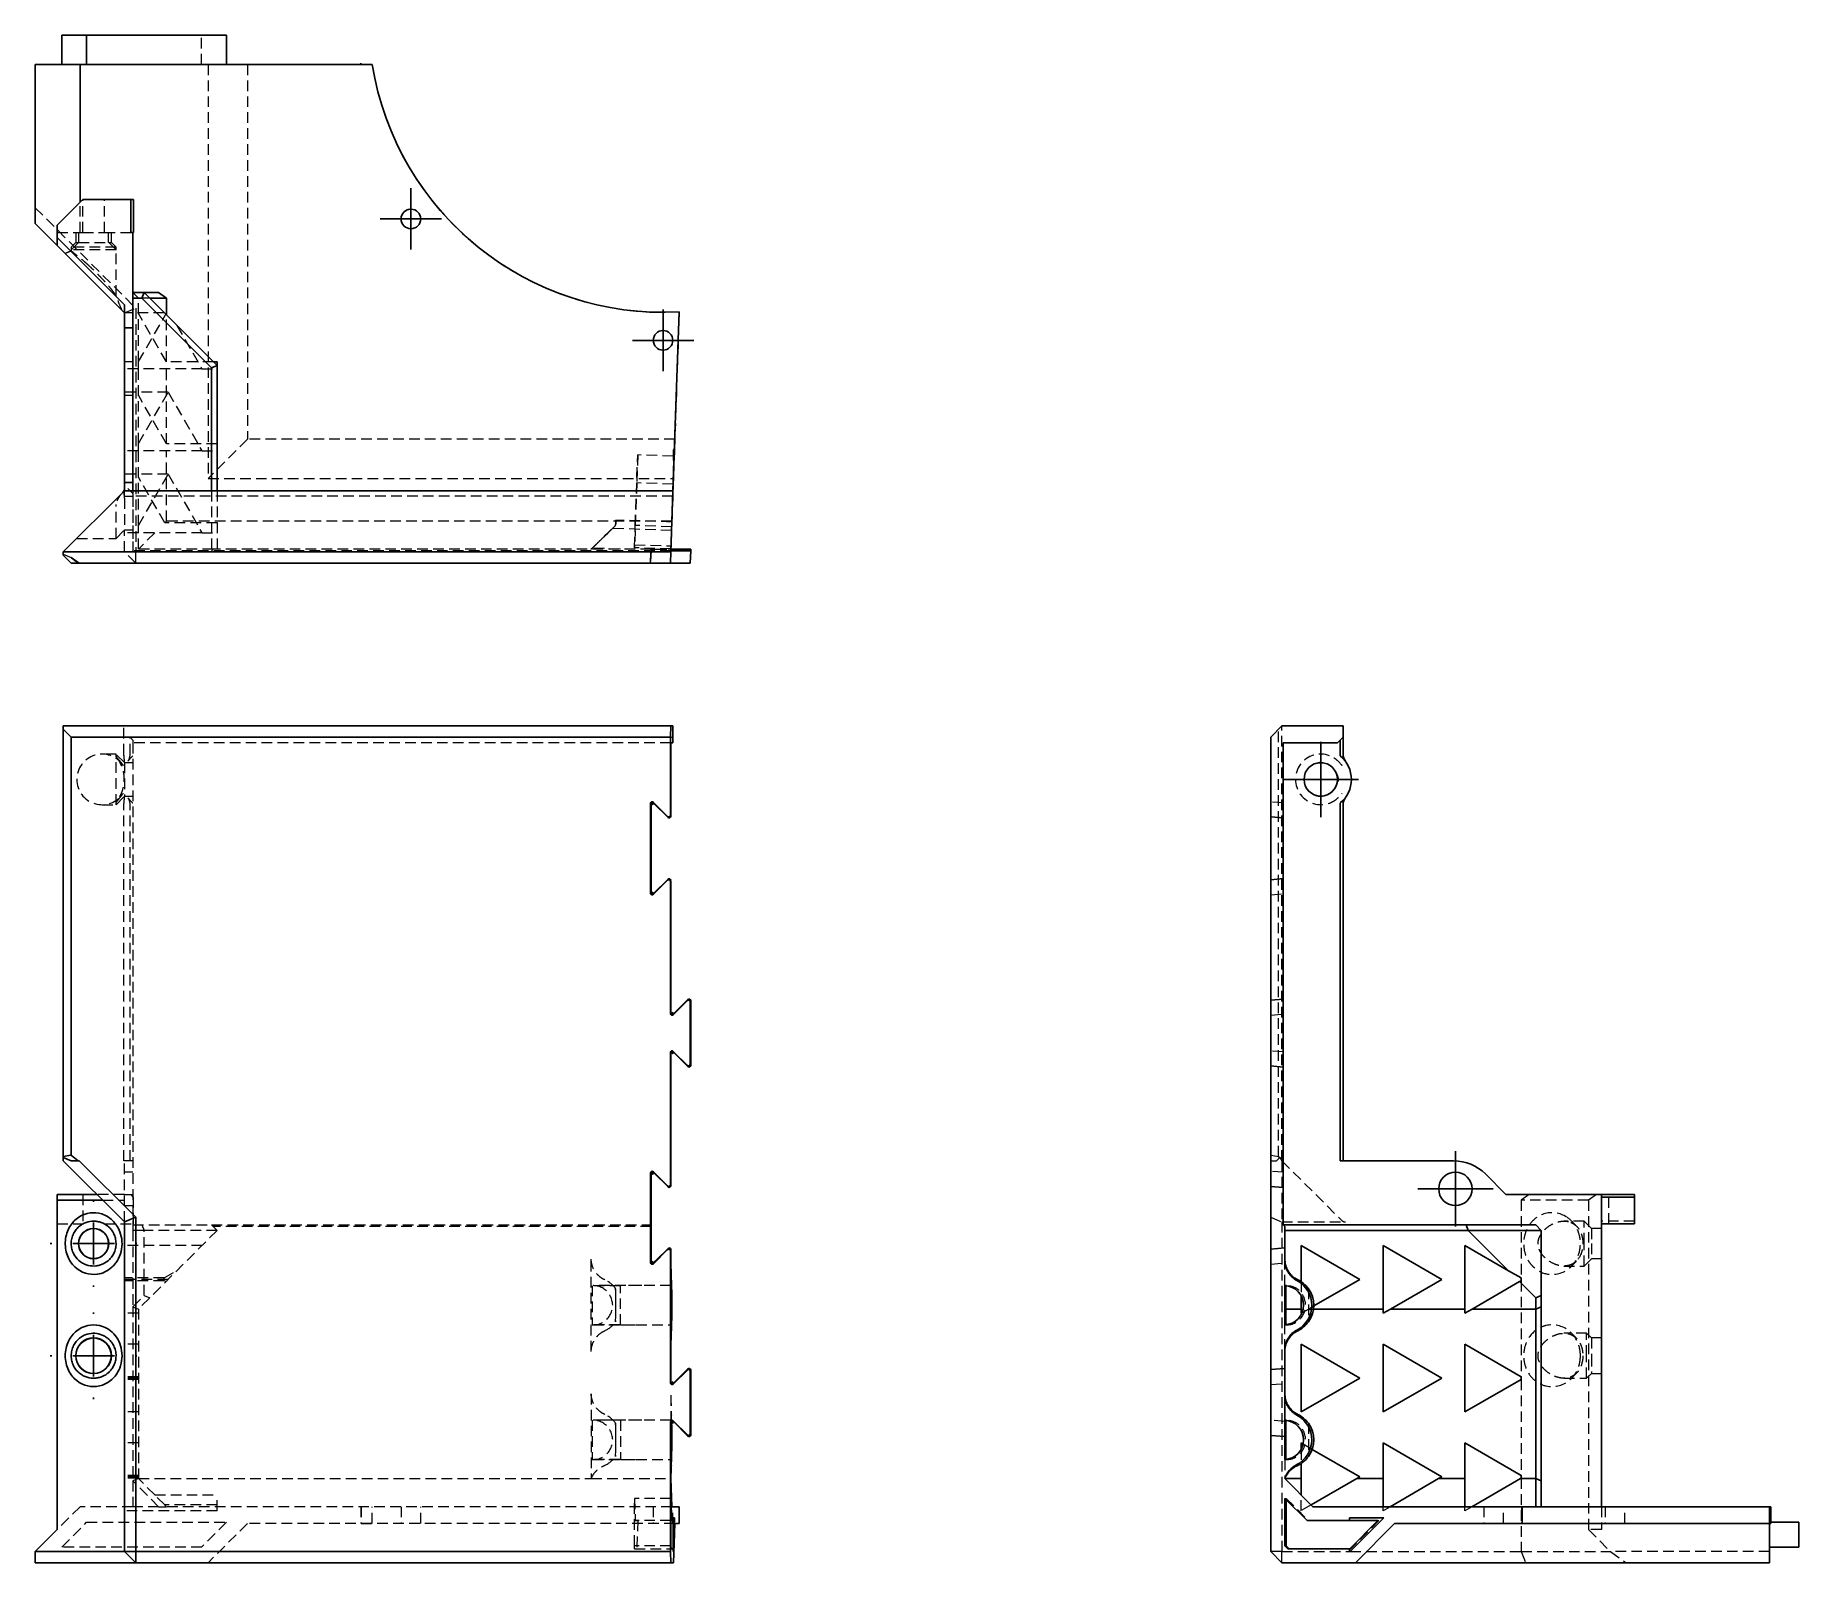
# Model space of a CAD drawing. Header units: millimetres. Extents: x 44 to 255, y 7 to 190.
import ezdxf

# ---------------------------------------------------------------- set-up
doc = ezdxf.new("R2010")
doc.units = ezdxf.units.MM
doc.linetypes.add('HIDDEN', pattern=[1.905, 1.27, -0.635])
doc.layers.add('10', color=7, linetype='Continuous')

# ---------------------------------------------------------------- blocks, each defined once
blk = doc.blocks.new('SW_CENTERMARKSYMBOL_0')
at = {"layer": '10', "color": 0}
for p, q in [((0, 5), (0, 5.18)), ((0, 0), (0, 2.5)), ((-5, 0), (-5.18, 0)), ((0, 0), (-2.5, 0)), ((0, 0), (0, -2.5)), ((0, 0), (2.5, 0)), ((5, 0), (5.18, 0)), ((0, -5), (0, -5.18))]:
    blk.add_line(p, q, dxfattribs=at)
blk = doc.blocks.new('SW_CENTERMARKSYMBOL_1')
at = {"layer": '10', "color": 0}
for p, q in [((0, 5), (0, 5.18)), ((0, 0), (0, 2.5)), ((-5, 0), (-5.18, 0)), ((0, 0), (-2.5, 0)), ((0, 0), (0, -2.5)), ((0, 0), (2.5, 0)), ((5, 0), (5.18, 0)), ((0, -5), (0, -5.18))]:
    blk.add_line(p, q, dxfattribs=at)
blk = doc.blocks.new('SW_CENTERMARKSYMBOL_2')
at = {"layer": '10', "color": 0}
for p, q in [((0, 2.5), (0, 3.67)), ((0, 0), (0, 2.5)), ((-2.5, 0), (-3.67, 0)), ((0, 0), (-2.5, 0)), ((0, 0), (0, -2.5)), ((0, 0), (2.5, 0)), ((2.5, 0), (3.67, 0)), ((0, -2.5), (0, -3.67))]:
    blk.add_line(p, q, dxfattribs=at)
blk = doc.blocks.new('SW_CENTERMARKSYMBOL_3')
at = {"layer": '10', "color": 0}
for p, q in [((0, 2.5), (0, 3.67)), ((0, 0), (0, 2.5)), ((-2.5, 0), (-3.67, 0)), ((0, 0), (-2.5, 0)), ((0, 0), (0, -2.5)), ((0, 0), (2.5, 0)), ((2.5, 0), (3.67, 0)), ((0, -2.5), (0, -3.67))]:
    blk.add_line(p, q, dxfattribs=at)
blk = doc.blocks.new('SW_CENTERMARKSYMBOL_4')
at = {"layer": '10', "color": 0}
for p, q in [((0, 2.5), (0, 4.5)), ((0, 0), (0, 2.5)), ((-2.5, 0), (-4.5, 0)), ((0, 0), (-2.5, 0)), ((0, 0), (0, -2.5)), ((0, 0), (2.5, 0)), ((2.5, 0), (4.5, 0)), ((0, -2.5), (0, -4.5))]:
    blk.add_line(p, q, dxfattribs=at)
blk = doc.blocks.new('SW_CENTERMARKSYMBOL_5')
at = {"layer": '10', "color": 0}
for p, q in [((0, 2.5), (0, 4.5)), ((0, 0), (0, 2.5)), ((-2.5, 0), (-4.5, 0)), ((0, 0), (-2.5, 0)), ((0, 0), (0, -2.5)), ((0, 0), (2.5, 0)), ((2.5, 0), (4.5, 0)), ((0, -2.5), (0, -4.5))]:
    blk.add_line(p, q, dxfattribs=at)

msp = doc.modelspace()

# ---------------------------------------------------------------- linework, layer by layer
at = {"color": 7, "linetype": 'Continuous', "lineweight": 25}
for p, q in [((47.03, 186.05), (47.03, 189.54)), ((47.03, 189.54), (49.98, 189.54)), ((49.98, 186.05), (49.98, 189.54)), ((49.98, 189.54), (66.67, 189.54)), ((66.67, 186.05), (66.67, 189.54)), ((43.84, 186.05), (43.84, 167.04)), ((49.2, 186.05), (43.84, 186.05)), ((49.2, 169.6), (49.2, 186.05)), ((82.74, 186.05), (49.2, 186.05)), ((82.74, 186.05), (82.74, 186.19)), ((82.76, 186.05), (84.1, 186.05)), ((46.46, 166.85), (49.54, 169.93)), ((55.24, 169.93), (49.54, 169.93)), ((55.24, 169.93), (55.24, 165.96)), ((55.58, 169.93), (55.24, 169.93)), ((55.58, 165.96), (55.58, 169.93)), ((46.46, 164.42), (43.84, 167.04)), ((46.46, 166.85), (46.46, 165.37)), ((54.5, 157.33), (46.46, 165.37)), ((46.46, 165.37), (46.46, 164.42)), ((46.46, 164.42), (54.5, 156.38)), ((55.24, 165.96), (55.5, 165.96)), ((55.5, 154.56), (55.5, 165.96)), ((55.5, 165.96), (55.58, 165.96)), ((56.85, 158.78), (55.5, 158.78)), ((55.5, 158.11), (56.57, 158.11)), ((56.57, 158.11), (56.85, 158.78)), ((56.57, 158.11), (64.89, 149.79)), ((65.56, 150.06), (56.85, 158.78)), ((58.58, 158.78), (56.85, 158.78)), ((57.52, 158.11), (59.53, 158.11)), ((58.58, 158.78), (59.53, 158.11)), ((59.53, 156.1), (59.53, 158.11)), ((54.5, 157.33), (54.5, 154.56)), ((120.78, 156.48), (118.85, 156.43)), ((120.03, 135.11), (120.78, 156.48)), ((120.78, 156.48), (120.78, 156.48)), ((54.5, 154.56), (55.5, 154.56)), ((54.5, 152.1), (54.5, 154.56)), ((55.5, 154.56), (55.5, 152.1)), ((54.5, 152.1), (54.5, 148.31)), ((55.5, 148.31), (55.5, 152.1)), ((65.56, 150.06), (64.89, 149.79)), ((64.89, 149.79), (64.89, 135.11)), ((65.56, 150.5), (65.13, 150.5)), ((65.56, 150.06), (65.56, 150.5)), ((65.56, 150.06), (65.56, 135.11)), ((54.5, 148.31), (54.5, 136.1)), ((55.5, 136.1), (55.5, 148.31)), ((54.3, 134.91), (47.19, 127.8)), ((54.44, 135.11), (120.03, 135.11)), ((55.5, 136.1), (54.5, 136.1)), ((54.5, 136.1), (54.5, 135.39)), ((54.91, 135.37), (55.17, 135.11)), ((55.5, 136.1), (55.5, 135.11)), ((119.78, 127.8), (120.03, 135.11)), ((119.78, 127.8), (47.19, 127.8)), ((47.19, 127.8), (47.19, 127.4)), ((48.13, 126.46), (47.19, 127.4)), ((48.13, 126.46), (119.73, 126.46)), ((119.73, 126.46), (119.78, 127.8)), ((119.73, 126.46), (119.85, 126.46)), ((120.13, 127.94), (119.78, 127.94)), ((120.13, 128.14), (119.79, 128.14)), ((119.85, 126.47), (120, 126.46)), ((120, 126.46), (119.85, 126.46)), ((120, 126.46), (120, 126.46)), ((120.01, 126.46), (120.07, 126.46)), ((121.76, 126.46), (120.07, 126.46)), ((120.13, 128.14), (121.82, 128.14)), ((121.81, 127.94), (120.13, 127.94)), ((121.76, 126.46), (122.1, 126.46)), ((122.15, 127.94), (121.81, 127.94)), ((122.16, 128.14), (121.82, 128.14)), ((122.1, 126.46), (122.15, 127.94)), ((122.15, 127.94), (122.16, 128.14)), ((47.19, 107), (47.19, 106.6)), ((119.78, 107), (47.19, 107)), ((48.13, 105.66), (47.19, 106.6)), ((47.19, 55.55), (47.19, 106.6)), ((48.13, 55.7), (48.13, 105.66)), ((48.13, 105.66), (119.73, 105.66)), ((119.73, 105.66), (119.78, 107)), ((119.73, 96.33), (119.73, 105.66)), ((119.78, 107), (120.03, 107)), ((120.03, 105.66), (120.01, 104.99)), ((120.03, 107), (120.03, 105.66)), ((191.46, 105.66), (192.8, 107)), ((191.46, 96.33), (191.46, 105.66)), ((192.8, 107), (200.11, 107)), ((200.11, 105.66), (199.44, 104.99)), ((200.11, 107), (200.11, 105.66)), ((200.11, 103.59), (200.11, 105.66)), ((119.78, 96.2), (119.78, 104.99)), ((120.01, 104.99), (119.78, 104.99)), ((199.44, 104.99), (192.94, 104.99)), ((192.94, 96.2), (192.94, 104.99)), ((199.77, 103.42), (199.77, 105.32)), ((117.36, 87.02), (117.36, 97.73)), ((117.41, 87.15), (117.41, 97.6)), ((117.63, 97.56), (117.48, 97.91)), ((117.48, 97.91), (117.63, 97.56)), ((117.7, 97.87), (119.39, 96.19)), ((117.76, 97.74), (119.44, 96.06)), ((199.77, 97.79), (199.77, 55.03)), ((200.11, 55.03), (200.11, 97.63)), ((191.46, 96.33), (191.46, 96.13)), ((191.46, 96.13), (192.94, 96)), ((191.46, 88.62), (191.46, 96.13)), ((192.94, 96), (192.94, 96.2)), ((192.94, 88.75), (192.94, 96)), ((119.39, 88.56), (117.7, 86.88)), ((119.44, 88.69), (117.76, 87)), ((119.78, 72.76), (119.78, 88.55)), ((192.94, 88.75), (191.46, 88.62)), ((191.46, 88.62), (191.46, 88.42)), ((192.94, 88.55), (192.94, 88.75)), ((192.94, 74.36), (192.94, 88.55)), ((117.63, 87.19), (117.48, 86.84)), ((117.48, 86.84), (117.63, 87.19)), ((119.73, 72.63), (119.73, 88.42)), ((191.46, 74.23), (191.46, 88.42)), ((121.76, 74.18), (120.07, 72.49)), ((121.81, 74.3), (120.13, 72.62)), ((122.1, 66.57), (122.1, 74.03)), ((122.15, 66.44), (122.15, 74.16)), ((192.94, 74.36), (191.46, 74.23)), ((191.46, 74.23), (191.46, 74.03)), ((191.46, 66.57), (191.46, 74.03)), ((192.94, 74.16), (192.94, 74.36)), ((192.94, 66.44), (192.94, 74.16)), ((119.85, 72.45), (120, 72.8)), ((120, 72.8), (119.85, 72.45)), ((119.73, 52.18), (119.73, 67.97)), ((119.78, 52.06), (119.78, 67.84)), ((119.85, 68.15), (120, 67.8)), ((120, 67.8), (119.85, 68.15)), ((120.07, 68.11), (121.76, 66.43)), ((120.13, 67.99), (121.81, 66.3)), ((191.46, 66.57), (191.46, 66.37)), ((191.46, 66.37), (192.94, 66.24)), ((191.46, 52.18), (191.46, 66.37)), ((192.94, 66.24), (192.94, 66.44)), ((192.94, 52.06), (192.94, 66.24)), ((48.09, 55.7), (47.19, 55.55)), ((47.19, 55.55), (47.19, 55.42)), ((47.19, 55.42), (47.19, 55.03)), ((47.19, 55.42), (48.13, 55.03)), ((47.19, 55.03), (54.5, 47.73)), ((48.13, 55.7), (48.09, 55.7)), ((48.18, 55.66), (48.09, 55.7)), ((48.18, 55.66), (48.13, 55.7)), ((48.13, 55.03), (48.95, 55.03)), ((48.95, 55.03), (48.18, 55.66)), ((49.09, 55.03), (48.95, 55.03)), ((55.84, 48.28), (49.09, 55.03)), ((199.77, 55.03), (213.31, 55.03)), ((117.36, 42.87), (117.36, 53.58)), ((117.41, 47.38), (117.41, 53.45)), ((117.63, 53.41), (117.48, 53.77)), ((117.48, 53.76), (117.63, 53.41)), ((117.7, 53.72), (119.39, 52.04)), ((117.76, 53.6), (119.44, 51.91)), ((219.56, 51), (217.1, 53.46)), ((46.46, 51), (46.46, 50.33)), ((51.22, 51), (46.46, 51)), ((191.46, 52.18), (191.46, 51.98)), ((191.46, 51.98), (192.94, 51.85)), ((191.46, 44.48), (191.46, 51.98)), ((192.94, 51.85), (192.94, 52.06)), ((192.94, 47.38), (192.94, 51.85)), ((219.56, 51), (230.96, 51)), ((234.93, 51), (230.96, 51)), ((230.96, 51), (230.96, 50.74)), ((230.96, 50.74), (230.96, 50.67)), ((230.96, 47.49), (230.96, 50.67)), ((230.96, 50.67), (234.93, 50.67)), ((234.93, 50.67), (234.93, 51)), ((234.93, 47.49), (234.93, 50.67)), ((46.46, 50.33), (46.46, 10.96)), ((46.46, 50.33), (51.89, 50.33)), ((55.84, 48.28), (54.5, 47.73)), ((54.5, 47.73), (54.5, 8.34)), ((55.84, 8.34), (55.84, 48.28)), ((117.41, 47.38), (117.42, 47.18)), ((117.42, 47.18), (117.42, 43.16)), ((192.94, 47.38), (193.14, 47.18)), ((214.79, 47.38), (192.94, 47.38)), ((193.14, 47.18), (193.14, 44.62)), ((215.06, 46.71), (193.14, 46.71)), ((223.11, 47.38), (214.79, 47.38)), ((215.06, 46.71), (214.79, 47.38)), ((215.06, 46.71), (219.87, 41.9)), ((215.06, 46.71), (223.78, 46.71)), ((223.11, 47.38), (223.78, 46.71)), ((223.78, 38.94), (223.78, 46.71)), ((230.96, 47.49), (234.93, 47.49)), ((230.96, 47.49), (230.96, 13.7)), ((119.39, 44.42), (117.7, 42.73)), ((118.03, 43.14), (119.45, 44.56)), ((119.73, 28.49), (119.73, 44.27)), ((119.79, 44.42), (119.79, 43.11)), ((193.14, 44.62), (191.46, 44.48)), ((191.46, 44.48), (191.46, 44.27)), ((191.46, 30.09), (191.46, 44.27)), ((193.14, 44.42), (193.14, 44.62)), ((193.14, 44.42), (193.14, 43.11)), ((202.09, 40.86), (195.08, 44.91)), ((195.08, 44.91), (195.08, 40.6)), ((211.88, 40.86), (204.87, 44.91)), ((204.87, 44.91), (204.87, 37.32)), ((219.87, 41.9), (214.66, 44.91)), ((214.66, 44.91), (214.66, 37.32)), ((117.63, 43.04), (117.48, 42.69)), ((117.48, 42.69), (117.63, 43.04)), ((193.18, 42.86), (193.14, 43.27)), ((119.79, 40.11), (119.79, 35.43)), ((193.14, 40.11), (193.14, 35.43)), ((193.26, 40.1), (193.26, 35.43)), ((196.6, 37.69), (202.09, 40.86)), ((205.75, 37.32), (211.88, 40.86)), ((215.54, 37.32), (221.19, 40.59)), ((221.38, 41.03), (219.87, 41.9)), ((221.19, 40.59), (221.38, 40.7)), ((221.19, 40.59), (223.11, 38.67)), ((221.38, 40.7), (221.38, 41.03)), ((195.08, 38.88), (195.08, 37.32)), ((223.78, 38.94), (223.11, 38.67)), ((223.11, 38.67), (223.11, 37.32)), ((223.78, 37.6), (223.78, 38.94)), ((193.26, 37.32), (195.08, 37.32)), ((195.08, 37.32), (195.08, 36.82)), ((195.08, 36.82), (195.18, 36.87)), ((196.57, 37.32), (204.87, 37.32)), ((204.87, 36.82), (205.75, 37.32)), ((204.87, 37.32), (204.87, 36.82)), ((205.75, 37.32), (214.66, 37.32)), ((214.66, 36.82), (215.54, 37.32)), ((214.66, 37.32), (214.66, 36.82)), ((215.54, 37.32), (223.11, 37.32)), ((223.78, 37.6), (223.11, 37.32)), ((223.11, 37.32), (223.11, 17.06)), ((223.78, 37.6), (223.78, 16.78)), ((119.79, 32.43), (119.79, 28.63)), ((193.14, 32.43), (193.14, 30.23)), ((202.09, 29.07), (195.08, 33.11)), ((195.08, 33.11), (195.08, 25.02)), ((211.88, 29.07), (204.87, 33.11)), ((204.87, 33.11), (204.87, 25.02)), ((214.66, 33.11), (214.66, 25.02)), ((221.38, 29.23), (214.66, 33.11)), ((121.76, 30.03), (120.07, 28.34)), ((120.13, 28.49), (121.82, 30.17)), ((122.1, 22.42), (122.1, 29.89)), ((122.16, 30.03), (122.16, 22.28)), ((193.14, 30.23), (191.46, 30.09)), ((191.46, 30.09), (191.46, 29.89)), ((191.46, 22.42), (191.46, 29.89)), ((193.14, 30.03), (193.14, 30.23)), ((193.14, 30.03), (193.14, 22.28)), ((120, 28.66), (119.85, 28.3)), ((119.85, 28.3), (120, 28.66)), ((195.08, 25.02), (202.09, 29.07)), ((204.87, 25.02), (211.88, 29.07)), ((214.66, 25.02), (221.38, 28.9)), ((221.38, 28.9), (221.38, 29.23)), ((193.19, 26.73), (193.14, 27.19)), ((119.73, 8.34), (119.73, 23.82)), ((119.79, 23.68), (119.79, 19.34)), ((120, 23.65), (119.85, 24.01)), ((119.85, 24.01), (120, 23.65)), ((120.07, 23.96), (121.76, 22.28)), ((121.82, 22.14), (120.13, 23.82)), ((193.26, 24.01), (193.26, 19.35)), ((191.46, 22.42), (191.46, 22.22)), ((191.46, 22.22), (193.14, 22.08)), ((191.46, 8.34), (191.46, 22.22)), ((193.14, 22.08), (193.14, 22.28)), ((193.14, 22.08), (193.14, 19.34)), ((195.31, 21.18), (195.08, 21.31)), ((195.08, 21.31), (195.08, 20.57)), ((211.88, 17.27), (204.87, 21.31)), ((204.87, 21.31), (204.87, 17.06)), ((221.38, 17.43), (214.66, 21.31)), ((214.66, 21.31), (214.66, 17.06)), ((202.09, 17.27), (196.4, 20.55)), ((119.79, 17.06), (119.91, 13.7)), ((193.14, 17.06), (196.49, 13.7)), ((195.08, 17.06), (193.14, 17.06)), ((195.08, 18.85), (195.08, 17.06)), ((195.08, 17.06), (195.08, 15.11)), ((196.28, 13.91), (201.73, 17.06)), ((201.73, 17.06), (202.09, 17.27)), ((204.87, 17.06), (201.73, 17.06)), ((204.87, 17.06), (204.87, 13.7)), ((205.71, 13.7), (211.51, 17.06)), ((211.51, 17.06), (211.88, 17.27)), ((214.66, 17.06), (211.51, 17.06)), ((214.66, 17.06), (214.66, 13.7)), ((215.5, 13.7), (221.3, 17.06)), ((221.3, 17.06), (221.38, 17.1)), ((223.11, 17.06), (221.3, 17.06)), ((221.38, 17.1), (221.38, 17.43)), ((223.11, 17.06), (223.11, 13.7)), ((223.11, 17.06), (223.78, 16.78)), ((223.78, 13.7), (223.78, 16.78)), ((119.79, 14.69), (119.88, 12.03)), ((119.79, 9.04), (119.79, 14.69)), ((119.91, 13.7), (120.78, 13.7)), ((120.78, 13.7), (120.78, 11.69)), ((193.15, 14.69), (195.81, 12.03)), ((193.15, 9.04), (193.15, 14.69)), ((193.3, 9.04), (193.3, 14.53)), ((196.49, 13.7), (221.48, 13.7)), ((221.48, 13.7), (221.48, 11.69)), ((221.48, 13.7), (251.05, 13.7)), ((251.05, 11.69), (251.05, 13.7)), ((251.05, 13.7), (251.19, 13.7)), ((251.19, 13.7), (251.19, 11.69)), ((46.46, 10.96), (43.84, 8.34)), ((119.88, 12.03), (119.79, 12.03)), ((119.88, 12.03), (120.06, 12.03)), ((120.06, 8.34), (120.2, 12.36)), ((120.2, 12.36), (120.06, 12.36)), ((120.06, 12.36), (120.06, 12.03)), ((120.06, 12.03), (120.06, 8.68)), ((120.25, 11.69), (120.08, 7)), ((120.78, 11.69), (120.25, 11.69)), ((195.81, 12.03), (200.88, 12.03)), ((204.98, 12.36), (200.88, 12.36)), ((200.88, 12.36), (200.88, 12.36)), ((200.88, 12.36), (200.88, 12.03)), ((200.88, 12.03), (204.25, 12.03)), ((204.25, 12.03), (200.89, 8.68)), ((200.96, 8.34), (204.98, 12.36)), ((206.26, 11.69), (201.57, 7)), ((221.48, 11.69), (206.26, 11.69)), ((251.05, 11.69), (251.19, 11.69)), ((251.05, 7), (251.05, 11.69)), ((251.19, 11.83), (254.54, 11.83)), ((254.54, 11.83), (254.54, 8.88)), ((119.8, 8.68), (119.79, 9.04)), ((120.06, 8.68), (119.8, 8.68)), ((120.06, 8.68), (120.06, 8.34)), ((193.51, 8.68), (193.15, 9.04)), ((193.15, 9.04), (193.3, 9.04)), ((193.66, 8.68), (193.3, 9.04)), ((200.88, 8.68), (193.51, 8.68)), ((200.88, 8.68), (200.88, 8.34)), ((200.89, 8.68), (200.88, 8.68)), ((251.05, 8.88), (254.54, 8.88)), ((54.5, 8.34), (43.84, 8.34)), ((43.84, 8.34), (43.84, 7)), ((43.84, 7), (55.84, 7)), ((55.84, 7), (54.5, 8.34)), ((54.5, 8.34), (55.84, 8.34)), ((119.73, 8.34), (55.84, 8.34)), ((55.84, 8.34), (55.84, 7)), ((55.84, 7), (119.78, 7)), ((119.78, 7), (119.73, 8.34)), ((120.08, 7), (119.78, 7)), ((120.06, 8.34), (120.06, 8.34)), ((192.8, 7), (191.46, 8.34)), ((201.57, 7), (192.8, 7)), ((200.88, 8.34), (200.96, 8.34)), ((251.05, 7), (201.57, 7))]:
    msp.add_line(p, q, dxfattribs=at)
at = {"color": 7, "linetype": 'HIDDEN', "lineweight": 18}
for p, q in [((63.72, 186.05), (63.72, 189.54)), ((43.84, 186.05), (43.84, 168.93)), ((64.5, 186.05), (64.5, 136.57)), ((69.19, 186.05), (69.19, 141.26)), ((84.1, 186.05), (84.1, 186.05)), ((43.84, 167.04), (43.84, 168.93)), ((43.84, 168.93), (55.84, 156.93)), ((49.2, 165.96), (49.2, 169.6)), ((49.51, 165.96), (49.51, 169.91)), ((52.11, 165.96), (52.11, 169.93)), ((88.72, 168.77), (88.72, 168.77)), ((46.46, 165.96), (49.51, 165.96)), ((49, 164.76), (48.13, 163.89)), ((48.69, 164.76), (48.13, 164.2)), ((48.69, 165.96), (48.69, 164.76)), ((48.69, 164.76), (49, 164.76)), ((49, 164.76), (52.62, 164.76)), ((49.02, 165.96), (49.02, 164.76)), ((49.51, 165.96), (52.11, 165.96)), ((52.11, 165.96), (55.5, 165.96)), ((52.6, 164.76), (52.6, 165.96)), ((52.62, 164.76), (52.94, 164.76)), ((53.49, 163.89), (52.62, 164.76)), ((52.93, 164.76), (52.93, 165.96)), ((53.49, 164.2), (52.94, 164.76)), ((88.72, 166.42), (88.72, 166.42)), ((48.14, 163.75), (47.42, 163.46)), ((53.49, 164.2), (48.13, 164.2)), ((48.13, 164.2), (48.13, 163.89)), ((53.49, 163.89), (48.13, 163.89)), ((48.13, 163.89), (48.13, 163.73)), ((50.05, 162.19), (49.78, 162.42)), ((53.49, 163.89), (53.49, 164.2)), ((53.49, 158.39), (53.49, 163.89)), ((55.5, 158.78), (56.18, 158.11)), ((56.18, 150.54), (56.18, 158.11)), ((57.52, 158.11), (56.57, 158.11)), ((54.5, 156.38), (55.84, 156.93)), ((59.25, 156.38), (54.5, 156.38)), ((55.84, 156.93), (55.84, 127.8)), ((59.53, 150.5), (56.18, 156.3)), ((56.18, 150.54), (59.44, 156.19)), ((59.53, 150.5), (59.53, 156.1)), ((118.85, 156.43), (118.85, 156.43)), ((120.78, 156.48), (120.25, 141.26)), ((60.75, 154.87), (63.76, 149.66)), ((118.85, 154.25), (118.85, 154.25)), ((118.85, 151.91), (118.85, 151.91)), ((55.5, 150.52), (54.5, 150.52)), ((63.76, 149.66), (54.5, 149.66)), ((56.18, 149.66), (56.18, 150.54)), ((56.18, 140.75), (56.18, 149.66)), ((65.13, 150.5), (59.53, 150.5)), ((59.53, 140.71), (59.53, 149.66)), ((63.76, 149.66), (65.56, 149.66)), ((59.71, 146.88), (54.5, 146.88)), ((54.5, 146.52), (55.5, 146.52)), ((56.18, 140.75), (59.71, 146.88)), ((59.53, 140.71), (56.18, 146.51)), ((59.71, 146.88), (63.76, 139.87)), ((69.19, 141.26), (64.5, 136.57)), ((120.25, 141.26), (69.19, 141.26)), ((120.25, 141.26), (120.08, 136.57)), ((63.76, 139.87), (54.5, 139.87)), ((56.18, 139.87), (56.18, 140.75)), ((56.18, 130.96), (56.18, 139.87)), ((65.56, 140.71), (59.53, 140.71)), ((59.53, 131.49), (59.53, 139.87)), ((63.76, 139.87), (65.56, 139.87)), ((115.53, 130.96), (115.82, 139.39)), ((115.82, 139.39), (115.71, 136.04)), ((120.06, 139.25), (115.82, 139.39)), ((120.06, 139.98), (120.06, 135.88)), ((120.2, 139.98), (120.06, 135.88)), ((120.06, 139.98), (120.2, 139.98)), ((120.06, 135.96), (120.2, 139.98)), ((59.71, 137.09), (54.5, 137.09)), ((56.18, 130.96), (59.71, 137.09)), ((59.71, 137.09), (63.76, 130.08)), ((54.47, 134.97), (54.5, 135.16)), ((54.5, 134.57), (54.5, 135.11)), ((55.17, 135.11), (55.5, 134.77)), ((55.5, 135.11), (55.5, 134.77)), ((59.32, 131.28), (56.18, 136.73)), ((64.5, 136.57), (120.08, 136.57)), ((64.89, 135.11), (64.89, 127.94)), ((65.56, 135.11), (65.56, 128.14)), ((115.71, 136.04), (115.45, 128.66)), ((120.06, 135.89), (115.71, 136.04)), ((119.9, 131.37), (120.06, 135.88)), ((120.06, 135.88), (119.9, 131.37)), ((120.03, 135.11), (120.01, 134.44)), ((120.08, 136.57), (120.03, 135.11)), ((120.03, 135.11), (120.03, 135.11)), ((120.06, 135.96), (120.06, 135.96)), ((120.06, 135.88), (120.06, 135.96)), ((120.06, 135.88), (120.06, 135.88)), ((120.06, 135.88), (120.06, 135.88)), ((120.06, 135.88), (120.06, 135.88)), ((53.49, 129.42), (53.49, 133.47)), ((55.5, 134.43), (54.5, 134.43)), ((54.5, 134.22), (54.5, 130.42)), ((55.5, 134.77), (55.5, 134.44)), ((55.5, 134.77), (55.5, 127.94)), ((55.5, 134.44), (55.5, 127.94)), ((120.01, 134.44), (55.5, 134.44)), ((120.01, 134.44), (119.78, 127.94)), ((56.18, 130.08), (56.18, 130.96)), ((59.53, 131.49), (59.32, 131.28)), ((65.56, 131.28), (59.32, 131.28)), ((119.91, 131.49), (59.53, 131.49)), ((113.18, 130.95), (111.88, 129.7)), ((111.88, 129.7), (113.18, 130.95)), ((113.18, 130.95), (113.18, 130.95)), ((113.18, 130.95), (113.18, 130.95)), ((119.9, 131.37), (113.2, 131.6)), ((115.43, 128.3), (115.53, 130.96)), ((119.88, 130.81), (115.53, 130.96)), ((48.81, 129.42), (53.49, 129.42)), ((53.49, 129.42), (54.5, 130.42)), ((54.5, 130.44), (55.5, 130.44)), ((54.5, 127.8), (54.5, 130.42)), ((63.76, 130.08), (54.5, 130.08)), ((56.18, 128.14), (56.18, 130.08)), ((58.12, 130.08), (56.18, 128.14)), ((63.76, 130.08), (65.56, 130.08)), ((111.37, 129.21), (110.39, 128.26)), ((119.87, 130.36), (112.82, 130.61)), ((115.45, 128.66), (115.43, 128.3)), ((115.45, 128.66), (119.8, 128.51)), ((47.19, 127.53), (48.13, 127.14)), ((48.18, 126.46), (48.09, 126.5)), ((49.09, 126.46), (48.13, 127.14)), ((48.13, 127.14), (48.95, 126.46)), ((55.84, 126.46), (54.5, 127.8)), ((55.84, 127.8), (54.5, 127.8)), ((119.78, 127.94), (55.5, 127.94)), ((55.84, 126.46), (55.84, 127.8)), ((55.84, 127.8), (119.78, 127.8)), ((65.09, 128.14), (56.18, 128.14)), ((64.89, 127.94), (65.09, 128.14)), ((117.42, 128.14), (65.09, 128.14)), ((110.27, 128.14), (110.27, 128.14)), ((110.39, 128.26), (110.39, 128.26)), ((113.75, 128.14), (110.39, 128.26)), ((110.39, 128.26), (110.39, 128.26)), ((119.79, 128.15), (115.43, 128.3)), ((115.43, 128.3), (115.43, 128.3)), ((117.36, 126.46), (117.41, 127.94)), ((117.41, 127.94), (117.36, 126.46)), ((117.41, 127.94), (117.42, 128.14)), ((117.42, 128.14), (117.41, 127.94)), ((117.42, 128.14), (117.42, 128.14)), ((117.42, 128.14), (118.03, 128.14)), ((117.48, 126.47), (117.63, 126.46)), ((117.48, 126.47), (117.63, 126.46)), ((117.63, 126.46), (117.63, 126.46)), ((117.63, 126.46), (117.63, 126.46)), ((118.03, 128.14), (119.45, 128.14)), ((119.79, 128.14), (119.45, 128.14)), ((119.73, 126.46), (119.79, 128.14)), ((119.78, 127.94), (119.73, 126.46)), ((119.78, 127.8), (119.73, 126.46)), ((119.73, 126.46), (119.73, 126.46)), ((119.78, 127.94), (119.78, 127.94)), ((119.79, 128.15), (119.79, 128.15)), ((119.85, 126.47), (120, 126.46)), ((120, 126.46), (120, 126.46)), ((122.15, 127.94), (122.1, 126.46)), ((122.16, 128.14), (122.15, 127.94)), ((54.44, 103.59), (54.44, 107)), ((55.17, 105.66), (55.5, 105.32)), ((55.17, 103.59), (55.17, 105.66)), ((119.73, 105.66), (120.03, 105.66)), ((192.4, 55.55), (192.4, 106.6)), ((192.8, 55.03), (192.8, 107)), ((53.49, 103.62), (51.82, 103.62)), ((53.49, 97.59), (53.49, 103.62)), ((54.5, 102.62), (53.49, 103.62)), ((55.5, 105.32), (55.5, 104.99)), ((55.5, 104.99), (55.5, 47.38)), ((119.78, 104.99), (55.5, 104.99)), ((54.3, 102.39), (54.33, 102.29)), ((54.5, 102.62), (54.5, 102.77)), ((54.5, 102.62), (54.5, 98.6)), ((55.5, 102.6), (54.5, 102.6)), ((199.91, 102.39), (199.94, 102.29)), ((51.82, 97.59), (53.49, 97.59)), ((53.49, 97.59), (54.5, 98.6)), ((54.33, 98.93), (54.3, 98.83)), ((54.44, 55.03), (54.44, 97.63)), ((54.5, 98.61), (55.5, 98.61)), ((54.5, 98.44), (54.5, 98.6)), ((55.17, 55.03), (55.17, 97.63)), ((117.48, 97.91), (117.63, 97.56)), ((117.63, 97.56), (117.63, 97.56)), ((192.94, 97.8), (191.46, 97.93)), ((191.47, 97.91), (191.46, 97.56)), ((191.46, 97.56), (191.46, 97.56)), ((199.94, 98.93), (199.91, 98.83)), ((117.48, 86.84), (117.63, 87.19)), ((117.63, 87.19), (117.63, 87.19)), ((191.47, 86.84), (191.46, 87.19)), ((191.46, 87.19), (191.46, 87.19)), ((191.46, 86.82), (192.94, 86.95)), ((119.85, 72.45), (120, 72.8)), ((120, 72.8), (120, 72.8)), ((191.46, 72.8), (191.46, 72.8)), ((191.47, 72.45), (191.46, 72.8)), ((191.46, 72.43), (192.94, 72.56)), ((119.85, 68.15), (120, 67.8)), ((120, 67.8), (120, 67.8)), ((192.94, 68.04), (191.46, 68.17)), ((191.47, 68.15), (191.46, 67.8)), ((191.46, 67.8), (191.46, 67.8)), ((55.17, 55.03), (54.44, 55.03)), ((54.5, 47.73), (54.5, 55.03)), ((55.5, 55.03), (55.17, 55.03)), ((191.46, 55.66), (191.5, 55.7)), ((191.46, 55.7), (191.5, 55.7)), ((191.46, 55.03), (192.14, 55.03)), ((191.5, 55.7), (192.4, 55.55)), ((192.53, 55.42), (192.14, 55.03)), ((192.4, 55.55), (192.53, 55.42)), ((192.53, 55.42), (192.8, 55.03)), ((192.8, 55.03), (192.8, 47.73)), ((192.8, 55.03), (199.91, 47.92)), ((55.5, 53.68), (54.5, 53.68)), ((117.48, 53.76), (117.63, 53.41)), ((117.63, 53.41), (117.63, 53.41)), ((192.94, 53.66), (191.46, 53.78)), ((191.47, 53.76), (191.46, 53.41)), ((191.46, 53.41), (191.46, 53.41)), ((49.54, 51), (49.54, 47.5)), ((54.5, 51), (51.22, 51)), ((54.5, 51), (55.5, 51)), ((55.24, 51), (55.5, 50.74)), ((55.5, 50.74), (55.58, 50.67)), ((55.58, 47.49), (55.58, 50.67)), ((222.33, 51), (221.38, 50.33)), ((230.37, 51), (229.42, 50.33)), ((231.85, 47.49), (231.85, 51)), ((51.89, 50.33), (54.5, 50.33)), ((54.5, 49.68), (55.5, 49.68)), ((229.42, 50.33), (221.38, 50.33)), ((221.38, 50.33), (221.38, 41.03)), ((229.42, 50.33), (229.42, 10.96)), ((46.46, 47.49), (49.51, 47.49)), ((49.51, 47.49), (49.63, 47.55)), ((52.11, 47.49), (55.5, 47.49)), ((55.5, 47.49), (55.58, 47.49)), ((55.5, 47.38), (64.89, 47.38)), ((55.5, 47.38), (55.5, 46.71)), ((56.85, 46.71), (55.5, 46.71)), ((55.5, 46.71), (55.5, 37.6)), ((65.56, 46.71), (56.18, 37.32)), ((56.57, 47.38), (56.85, 46.71)), ((65.56, 46.71), (56.85, 46.71)), ((56.85, 38.94), (56.85, 46.71)), ((64.89, 47.38), (117.41, 47.38)), ((64.89, 47.38), (65.09, 47.18)), ((65.56, 46.71), (65.09, 47.18)), ((117.42, 47.18), (65.09, 47.18)), ((191.46, 48.28), (192.8, 47.73)), ((192.8, 47.73), (192.8, 8.34)), ((192.8, 47.73), (200.39, 47.73)), ((228.89, 47.82), (226.47, 47.82)), ((228.89, 45.14), (228.89, 47.82)), ((229.76, 46.95), (228.89, 47.82)), ((229.76, 46.95), (229.76, 45.14)), ((230.96, 46.94), (229.76, 46.94)), ((234.93, 47.82), (230.96, 47.82)), ((63.76, 44.91), (54.5, 44.91)), ((228.89, 42.46), (228.89, 45.14)), ((229.76, 45.14), (229.76, 43.33)), ((110.27, 32.26), (110.27, 43.27)), ((117.48, 42.69), (117.63, 43.04)), ((117.63, 43.04), (117.63, 43.04)), ((191.47, 42.69), (191.46, 43.04)), ((191.46, 43.04), (191.46, 43.04)), ((191.46, 42.67), (193.16, 42.82)), ((193.14, 40.12), (193.14, 43.11)), ((193.14, 43), (193.14, 43.02)), ((226.47, 42.46), (228.89, 42.46)), ((228.89, 42.46), (229.76, 43.33)), ((229.76, 43.35), (230.96, 43.35)), ((59.25, 41.03), (54.5, 41.03)), ((59.71, 40.86), (54.5, 40.86)), ((59.25, 40.7), (54.5, 40.7)), ((59.25, 41.03), (60.75, 41.9)), ((59.25, 40.7), (59.25, 41.03)), ((59.44, 40.59), (59.25, 40.7)), ((110.39, 40.11), (110.39, 35.42)), ((113.75, 40.11), (110.39, 40.11)), ((116.31, 40.12), (110.48, 40.12)), ((113.75, 35.42), (113.75, 40.11)), ((193.14, 40.12), (193.14, 40.11)), ((193.34, 40.12), (193.14, 40.12)), ((193.14, 40.11), (193.26, 40.11)), ((193.26, 40.11), (193.26, 40.1)), ((195.08, 40.6), (195.08, 38.88)), ((221.38, 40.7), (221.38, 29.23)), ((55.5, 37.6), (56.85, 38.94)), ((56.85, 38.94), (57.52, 38.67)), ((113.18, 39.75), (113.18, 35.79)), ((195.95, 39.75), (195.95, 35.79)), ((56.18, 36.82), (54.5, 36.82)), ((55.5, 37.6), (55.5, 16.78)), ((55.5, 37.6), (56.18, 37.32)), ((56.18, 37.32), (56.18, 17.06)), ((193.14, 37.32), (193.26, 37.32)), ((195.18, 36.87), (195.96, 37.32)), ((195.96, 37.32), (196.6, 37.69)), ((195.96, 37.32), (196.57, 37.32)), ((113.75, 35.42), (110.39, 35.42)), ((110.48, 35.42), (116.31, 35.42)), ((193.14, 35.43), (193.14, 35.42)), ((193.14, 35.42), (193.26, 35.42)), ((193.14, 32.43), (193.14, 35.42)), ((193.14, 35.42), (193.34, 35.42)), ((193.26, 35.43), (193.26, 35.42)), ((229.2, 34.42), (226.47, 34.42)), ((229.2, 31.74), (229.2, 34.42)), ((229.76, 33.86), (229.2, 34.42)), ((229.76, 33.86), (229.76, 31.74)), ((230.96, 33.86), (229.76, 33.86)), ((56.18, 33.11), (54.5, 33.11)), ((229.2, 29.05), (229.2, 31.74)), ((229.76, 31.74), (229.76, 29.61)), ((229.2, 29.05), (229.76, 29.61)), ((229.76, 29.62), (230.96, 29.62)), ((56.18, 29.23), (54.5, 29.23)), ((56.18, 29.07), (54.5, 29.07)), ((56.18, 28.9), (54.5, 28.9)), ((119.85, 28.3), (120, 28.66)), ((120, 28.66), (120, 28.66)), ((191.46, 28.66), (191.46, 28.66)), ((191.47, 28.3), (191.46, 28.66)), ((191.46, 28.29), (193.14, 28.43)), ((221.38, 28.9), (221.38, 17.43)), ((226.47, 29.05), (229.2, 29.05)), ((110.27, 27.19), (110.27, 17.06)), ((119.79, 27.02), (119.79, 24.02)), ((56.18, 25.02), (54.5, 25.02)), ((110.39, 24.03), (110.39, 19.34)), ((113.75, 24.03), (110.39, 24.03)), ((116.31, 24.03), (110.48, 24.03)), ((113.18, 23.66), (113.18, 19.7)), ((113.75, 24.03), (113.75, 19.34)), ((119.85, 24.01), (120, 23.65)), ((120, 23.65), (120, 23.65)), ((193.14, 23.88), (191.46, 24.02)), ((191.47, 24.01), (191.46, 23.65)), ((191.46, 23.65), (191.46, 23.65)), ((193.14, 24.03), (193.26, 24.03)), ((193.34, 24.03), (193.14, 24.03)), ((193.26, 24.03), (193.26, 24.01)), ((195.95, 23.66), (195.95, 19.7)), ((56.18, 21.31), (54.5, 21.31)), ((196.4, 20.55), (195.31, 21.18)), ((113.75, 19.34), (110.39, 19.34)), ((110.48, 19.33), (116.31, 19.33)), ((193.14, 19.34), (193.26, 19.34)), ((193.14, 19.33), (193.14, 19.34)), ((193.14, 19.33), (193.14, 17.06)), ((193.14, 19.33), (193.34, 19.33)), ((193.26, 19.35), (193.26, 19.34)), ((195.08, 20.57), (195.08, 18.85)), ((56.18, 17.43), (54.5, 17.43)), ((56.18, 17.27), (54.5, 17.27)), ((56.18, 17.1), (54.5, 17.1)), ((56.18, 17.06), (55.5, 16.78)), ((56.18, 17.06), (110.27, 17.06)), ((58.12, 15.11), (56.18, 17.06)), ((110.27, 17.06), (119.79, 17.06)), ((221.38, 17.1), (221.38, 8.34)), ((58.58, 13.7), (55.5, 16.78)), ((55.5, 16.78), (55.5, 13.7)), ((58.12, 15.11), (65.56, 15.11)), ((59.32, 13.91), (58.12, 15.11)), ((65.56, 13.22), (65.56, 15.11)), ((195.08, 13.22), (195.08, 15.11)), ((49.2, 13.7), (46.46, 10.96)), ((55.5, 13.7), (49.2, 13.7)), ((65.56, 13.22), (54.5, 13.22)), ((58.58, 13.7), (55.5, 13.7)), ((58.58, 13.7), (59.53, 13.7)), ((65.56, 13.91), (59.32, 13.91)), ((59.53, 13.7), (59.32, 13.91)), ((119.91, 13.7), (59.53, 13.7)), ((82.74, 13.7), (82.74, 11.69)), ((82.76, 13.7), (82.76, 11.69)), ((84.1, 11.69), (84.1, 13.7)), ((87.54, 13.7), (87.54, 11.69)), ((89.89, 11.69), (89.89, 13.7)), ((115.43, 14.69), (115.53, 12.03)), ((119.79, 14.69), (115.43, 14.69)), ((115.43, 9.04), (115.43, 14.69)), ((117.68, 13.7), (117.68, 11.69)), ((120.03, 11.69), (120.03, 13.7)), ((193.15, 14.69), (193.3, 14.69)), ((193.3, 14.53), (193.3, 14.69)), ((193.3, 14.69), (195.96, 12.03)), ((196.28, 13.91), (195.08, 13.22)), ((205.71, 13.7), (204.87, 13.22)), ((204.87, 13.22), (204.87, 13.7)), ((215.5, 13.7), (214.66, 13.22)), ((214.66, 13.22), (214.66, 13.7)), ((216.91, 13.7), (216.91, 11.69)), ((219.25, 11.69), (219.25, 13.7)), ((221.43, 13.7), (221.43, 11.69)), ((230.96, 13.7), (230.96, 10.96)), ((231.42, 13.7), (231.42, 11.69)), ((233.77, 11.69), (233.77, 13.7)), ((47.03, 8.88), (49.98, 11.83)), ((49.98, 11.83), (66.67, 11.83)), ((66.67, 11.83), (63.72, 8.88)), ((69.19, 11.69), (64.5, 7)), ((120.25, 11.69), (69.19, 11.69)), ((82.76, 11.69), (84.1, 11.69)), ((119.79, 12.03), (115.53, 12.03)), ((115.53, 12.03), (115.82, 12.03)), ((115.82, 12.03), (115.71, 8.68)), ((195.81, 12.03), (195.96, 12.03)), ((204.98, 12.36), (200.88, 12.36)), ((204.39, 12.03), (201.04, 8.68)), ((204.25, 12.03), (204.39, 12.03)), ((204.25, 12.03), (204.39, 12.03)), ((229.42, 10.96), (232.04, 8.34)), ((230.96, 10.96), (229.42, 10.96)), ((251.05, 11.83), (251.19, 11.83)), ((63.72, 8.88), (47.03, 8.88)), ((119.79, 9.04), (115.43, 9.04)), ((115.45, 8.68), (115.43, 9.04)), ((115.45, 8.68), (119.8, 8.68)), ((193.66, 8.68), (193.51, 8.68)), ((200.89, 8.68), (201.04, 8.68)), ((201.04, 8.68), (200.89, 8.68)), ((192.8, 8.34), (191.46, 8.34)), ((192.8, 7), (192.8, 8.34)), ((192.8, 8.34), (200.88, 8.34)), ((221.93, 7), (192.8, 7)), ((200.96, 8.34), (221.38, 8.34)), ((221.38, 8.34), (221.93, 7)), ((221.38, 8.34), (232.04, 8.34)), ((233.93, 7), (221.93, 7)), ((251.05, 8.34), (232.04, 8.34)), ((232.04, 8.34), (233.93, 7)), ((251.05, 7), (233.93, 7))]:
    msp.add_line(p, q, dxfattribs=at)
at = {"color": 7, "linetype": 'HIDDEN', "lineweight": 18, "flags": 128}
for points in [[(54.44, 135.11), (54.45, 135.13), (54.45, 135.13)], [(113.18, 130.95), (113.19, 131.23), (113.2, 131.43), (113.2, 131.56), (113.2, 131.6), (113.2, 131.56), (113.2, 131.43), (113.19, 131.23), (113.18, 130.95)], [(110.39, 128.26), (110.81, 128.66), (111.21, 129.05), (111.6, 129.42), (111.95, 129.76), (112.25, 130.05), (112.49, 130.29), (112.68, 130.46), (112.79, 130.57), (112.82, 130.61), (112.79, 130.57), (112.68, 130.46), (112.49, 130.29), (112.25, 130.05), (111.95, 129.76), (111.7, 129.52)], [(51.59, 47.71), (51.8, 47.63), (52.11, 47.49)], [(119.82, 23.79), (119.81, 23.93), (119.79, 24.02)], [(119.87, 23.84), (119.86, 24.28), (119.84, 24.65)]]:
    msp.add_lwpolyline(points, dxfattribs=at)
at = {"color": 7, "linetype": 'Continuous', "lineweight": 25, "flags": 128}
msp.add_lwpolyline([(221.48, 11.69), (221.5, 11.69), (221.69, 11.69), (222, 11.69), (222.43, 11.69), (222.97, 11.69), (223.64, 11.69), (224.41, 11.69), (225.3, 11.69), (226.29, 11.69), (227.39, 11.69), (228.59, 11.69), (229.89, 11.69), (231.27, 11.69), (232.75, 11.69), (234.31, 11.69), (235.94, 11.69), (237.64, 11.69), (239.42, 11.69), (241.24, 11.69), (243.13, 11.69), (245.06, 11.69), (247.02, 11.69), (249.03, 11.69), (251.05, 11.69)], dxfattribs=at)
at = {"color": 7, "linetype": 'Continuous', "lineweight": 25}
for centre, radius in [((88.72, 167.59), 1.17), ((118.85, 153.08), 1.17), ((197.43, 100.61), 2), ((213.52, 51.68), 2), ((50.81, 45.14), 1.81), ((50.81, 45.14), 1.79), ((50.81, 31.74), 2.13), ((50.81, 31.74), 2.12)]:
    msp.add_circle(centre, radius, dxfattribs=at)
for centre, radius, start, end in [((117.51, 191.62), 35.19, 188.8864, 189.1074), ((118.85, 191.62), 35.19, 189.1074, 273.1375), ((88.72, 167.59), 1.17, 0, 90), ((88.72, 167.59), 1.17, 270, 0), ((118.85, 153.08), 1.17, 0, 90), ((118.85, 153.08), 1.17, 270, 0), ((53.83, 135.39), 0.67, 315, 335.5302), ((197.43, 100.61), 3.66, 309.7432, 50.2568), ((201.45, 103.59), 1.34, 180, 216.584), ((201.45, 97.63), 1.34, 143.416, 180), ((213.31, 49.67), 5.36, 45, 90), ((91.63, 37.77), 28.25, 355.2431, 4.7568), ((55.2, 37.77), 64.71, 357.3714, 2.6286), ((193.02, 37.77), 2.35, 272.9908, 87.0092), ((193.01, 37.77), 3.35, 297.7258, 62.2742), ((193.25, 37.77), 3.35, 323.7605, 36.2395), ((85.21, 21.81), 34.67, 355.9108, 3.2704), ((51.28, 21.76), 68.62, 357.4311, 1.743), ((193.02, 21.68), 2.35, 272.9908, 87.0092), ((193.01, 21.68), 3.35, 296.5051, 62.2744), ((193.25, 21.68), 3.35, 323.7605, 36.2395)]:
    msp.add_arc(centre, radius, start, end, dxfattribs=at)
at = {"color": 7, "linetype": 'HIDDEN', "lineweight": 18}
for centre, radius, start, end in [((118.85, 191.62), 35.19, 189.1074, 270), ((88.72, 167.59), 1.17, 90, 270), ((118.85, 153.08), 1.17, 90, 270), ((51.82, 100.61), 3.02, 33.8964, 326.1036), ((53.83, 103.59), 1.34, 323.416, 0), ((57.85, 100.61), 3.66, 129.7432, 143.416), ((197.43, 100.61), 3.02, 69.9407, 290.0593), ((197.43, 100.61), 2.01, 27.5751, 332.4249), ((57.85, 100.61), 3.66, 216.584, 230.2568), ((53.83, 97.63), 1.34, 0, 36.584), ((200.39, 48.4), 0.67, 225, 269.9997), ((236.21, 45.14), 2.68, 118.3594, 118.955), ((110.48, 37.77), 2.35, 267.8166, 92.1834), ((110.48, 37.77), 3.35, 36.2595, 65.2438), ((28.04, 37.77), 85.16, 358.6662, 1.3338), ((110.48, 37.77), 3.35, 294.7562, 323.7405), ((110.48, 21.68), 2.35, 267.8166, 92.1834), ((110.48, 21.68), 3.35, 36.2595, 65.2438), ((28.04, 21.68), 85.16, 358.6662, 1.3338), ((110.48, 21.68), 3.35, 293.0009, 323.7405)]:
    msp.add_arc(centre, radius, start, end, dxfattribs=at)
for centre, major_axis, ratio, start_param, end_param in [((117.56, 126.47), (0.4, 6.23), 0.012372, 1.571165, 1.572349), ((117.56, 126.47), (0.03, 6.23), 0.012397, 1.570426, 1.571611), ((119.93, 126.47), (0.03, 6.23), 0.012397, 1.570426, 1.571611), ((117.56, 97.73), (-0.408, 0.483), 0.101434, 5.021238, 5.022423), ((117.56, 97.73), (-0.054, 0.63), 0.101434, 1.260763, 1.261947), ((191.47, 97.73), (6.23, -0.45), 0.029802, 1.572509, 1.573693), ((191.47, 97.73), (6.23, -0.6), 0.029689, 1.573236, 1.57442), ((117.56, 87.02), (0.054, 0.63), 0.101434, 1.879646, 1.88083), ((117.56, 87.02), (0.408, 0.483), 0.101434, 4.402355, 4.40354), ((191.47, 87.02), (6.23, 0.6), 0.029689, 4.708765, 4.70995), ((191.47, 87.02), (6.23, 0.45), 0.029802, 4.709492, 4.710676), ((119.93, 72.63), (0.054, 0.63), 0.101434, 1.879646, 1.88083), ((119.93, 72.63), (0.408, 0.483), 0.101434, 4.402355, 4.40354), ((191.47, 72.63), (6.23, 0.6), 0.029689, 4.708765, 4.70995), ((191.47, 72.63), (6.23, 0.45), 0.029802, 4.709492, 4.710676), ((119.93, 67.97), (-0.408, 0.483), 0.101434, 5.021238, 5.022423), ((119.93, 67.97), (-0.054, 0.63), 0.101434, 1.260763, 1.261947), ((191.47, 67.97), (6.23, -0.45), 0.029802, 1.572509, 1.573693), ((191.47, 67.97), (6.23, -0.6), 0.029689, 1.573236, 1.57442), ((117.56, 53.58), (-0.054, 0.63), 0.101434, 1.260763, 1.261947), ((117.56, 53.58), (-0.408, 0.483), 0.101434, 5.021238, 5.022423), ((191.47, 53.58), (6.23, -0.6), 0.029689, 1.573236, 1.57442), ((191.47, 53.58), (6.23, -0.45), 0.029802, 1.572509, 1.573693), ((117.56, 42.88), (0.408, 0.483), 0.101434, 4.402355, 4.40354), ((117.56, 42.88), (0.054, 0.63), 0.101434, 1.879646, 1.88083), ((191.47, 42.88), (6.23, 0.45), 0.029802, 4.709492, 4.710676), ((191.47, 42.88), (6.23, 0.6), 0.029689, 4.708765, 4.70995), ((116.31, 37.77), (67.23, 0), 0.034899, 1.519075, 1.608904), ((193.34, 37.77), (0, 2.35), 0.965689, 3.103484, 6.321292), ((116.31, 37.77), (67.23, 0), 0.034899, 4.674281, 4.76411), ((119.93, 28.49), (0.408, 0.483), 0.101434, 4.402355, 4.40354), ((119.93, 28.49), (0.054, 0.63), 0.101434, 1.879646, 1.88083), ((191.47, 28.49), (6.23, 0.45), 0.029802, 4.709492, 4.710676), ((191.47, 28.49), (6.23, 0.6), 0.029689, 4.708765, 4.70995), ((116.31, 21.68), (67.23, 0), 0.034899, 1.519075, 1.608904), ((119.93, 23.82), (-0.408, 0.483), 0.101434, 5.021239, 5.022423), ((119.93, 23.82), (-0.054, 0.63), 0.101434, 1.260763, 1.261947), ((191.47, 23.82), (6.23, -0.6), 0.029689, 1.573235, 1.574419), ((191.47, 23.82), (6.23, -0.45), 0.029802, 1.57251, 1.573694), ((193.34, 21.68), (0, 2.35), 0.965689, 3.103484, 6.321292), ((116.31, 21.68), (67.23, 0), 0.034899, 4.674281, 4.76411)]:
    msp.add_ellipse(centre, major_axis=major_axis, ratio=ratio, start_param=start_param, end_param=end_param, dxfattribs=at)
at = {"color": 7, "linetype": 'Continuous', "lineweight": 25}
for centre, major_axis, ratio, start_param, end_param in [((119.93, 126.47), (0.4, 6.23), 0.012372, 1.571165, 1.572349), ((117.56, 97.73), (0.077, -0.187), 0.995862, 3.142777, 4.318222), ((117.61, 97.6), (0.077, -0.187), 0.995862, 1.964963, 4.318222), ((117.56, 97.73), (0.077, -0.187), 0.995862, 1.964964, 3.140408), ((119.53, 96.33), (0.077, -0.187), 0.995862, 5.106556, 7.459815), ((119.58, 96.2), (0.077, -0.187), 0.995862, 5.106556, 7.459814), ((119.53, 88.42), (0.077, 0.187), 0.995862, 5.106556, 7.459815), ((119.58, 88.55), (0.077, 0.187), 0.995862, 5.106556, 7.459815), ((117.56, 87.02), (0.077, 0.187), 0.995862, 1.964963, 3.140408), ((117.61, 87.15), (0.077, 0.187), 0.995862, 1.964964, 4.318222), ((117.56, 87.02), (0.077, 0.187), 0.995862, 3.142777, 4.318222), ((121.9, 74.03), (0.077, 0.187), 0.995862, 5.106556, 7.459815), ((121.95, 74.16), (0.077, 0.187), 0.995862, 5.106556, 7.459815), ((119.93, 72.63), (-0.077, -0.187), 0.995862, 5.106556, 6.282001), ((119.98, 72.76), (-0.077, -0.187), 0.995862, 5.106556, 7.459815), ((119.93, 72.63), (-0.077, -0.187), 0.995862, 0.001184, 1.176629), ((119.93, 67.97), (-0.077, 0.187), 0.995862, 0.001184, 1.176629), ((119.98, 67.84), (-0.077, 0.187), 0.995862, 5.106556, 7.459814), ((119.93, 67.97), (-0.077, 0.187), 0.995862, 5.106556, 6.282001), ((121.9, 66.57), (0.077, -0.187), 0.995862, 5.106556, 7.459814), ((121.95, 66.44), (0.077, -0.187), 0.995862, 5.106556, 7.459814), ((117.56, 53.58), (-0.077, 0.187), 0.995862, 0.001184, 1.176629), ((117.61, 53.45), (-0.077, 0.187), 0.995862, 5.106556, 7.459814), ((117.56, 53.58), (-0.077, 0.187), 0.995862, 5.106556, 6.282001), ((119.53, 52.18), (0.077, -0.187), 0.995862, 5.106556, 7.459814), ((119.58, 52.06), (0.077, -0.187), 0.995862, 5.106556, 7.459814), ((119.53, 44.27), (0.077, 0.187), 0.995862, 5.106556, 7.459815), ((119.59, 44.42), (0.077, 0.187), 0.995862, 5.106556, 7.459815), ((117.56, 42.88), (-0.077, -0.187), 0.995862, 5.106556, 6.282001), ((117.56, 42.88), (-0.077, -0.187), 0.995862, 0.001184, 1.176629), ((193.34, 37.77), (0, 3.35), 0.965689, 5.345235, 5.851107), ((193.34, 37.77), (0, 3.35), 0.965689, 3.573668, 4.079541), ((121.9, 29.89), (0.077, 0.187), 0.995862, 5.106556, 7.459815), ((121.96, 30.03), (0.077, 0.187), 0.995862, 5.106556, 7.459815), ((119.93, 28.49), (-0.077, -0.187), 0.995862, 5.106556, 6.282001), ((119.99, 28.63), (-0.077, -0.187), 0.995862, 5.106556, 7.459815), ((119.93, 28.49), (-0.077, -0.187), 0.995862, 0.001184, 1.176629), ((119.93, 23.82), (-0.077, 0.187), 0.995862, 0.001185, 1.176629), ((119.99, 23.68), (-0.077, 0.187), 0.995862, 5.106556, 7.459814), ((119.93, 23.82), (-0.077, 0.187), 0.995862, 5.106556, 6.282002), ((193.34, 21.68), (0, 3.35), 0.965689, 5.345235, 5.851107), ((121.9, 22.42), (-0.077, 0.187), 0.995862, 1.964963, 4.318222), ((121.96, 22.28), (-0.077, 0.187), 0.995862, 1.964963, 4.318222), ((193.34, 21.68), (0, 3.35), 0.965689, 3.543032, 4.079541)]:
    msp.add_ellipse(centre, major_axis=major_axis, ratio=ratio, start_param=start_param, end_param=end_param, dxfattribs=at)
at = {"color": 7, "linetype": 'HIDDEN', "lineweight": 18}
for points, knots in [([(48.14, 163.75), (48.02, 163.7), (47.78, 163.61), (47.54, 163.51), (47.42, 163.46)], [0, 0, 0, 0, 0.499998, 1, 1, 1, 1]), ([(48.41, 163.55), (48.31, 163.62), (48.11, 163.76), (48.13, 163.76), (48.34, 163.6), (48.73, 163.3), (49.27, 162.87), (49.7, 162.5), (49.91, 162.31)], [0, 0, 0, 0, 0.174266, 0.335604, 0.483432, 0.639557, 0.817312, 1, 1, 1, 1]), ([(49.91, 162.31), (50.1, 162.15), (50.47, 161.81), (51.04, 161.26), (51.59, 160.69), (52.11, 160.15), (52.56, 159.63), (52.97, 159.13), (53.29, 158.7), (53.46, 158.45), (53.51, 158.36), (53.49, 158.4), (53.48, 158.4)], [0, 0, 0, 0, 0.114094, 0.23133, 0.350045, 0.471552, 0.578218, 0.687461, 0.815786, 0.911383, 0.985831, 1, 1, 1, 1]), ([(54.2, 156.67), (54.08, 156.96), (53.84, 157.54), (53.6, 158.12), (53.48, 158.41)], [0, 0, 0, 0, 0.5016821, 1, 1, 1, 1]), ([(54.32, 134.93), (54.15, 134.75), (53.98, 134.55), (53.74, 134.2), (53.67, 134.07), (53.58, 133.86), (53.55, 133.78), (53.51, 133.63), (53.49, 133.55), (53.49, 133.47)], [0, 0, 0, 0, 0.5, 0.5, 0.75, 0.75, 0.875, 0.875, 1, 1, 1, 1]), ([(54.5, 134.51), (54.49, 134.55), (54.45, 134.63), (54.44, 134.76), (54.45, 134.88), (54.47, 134.94), (54.47, 134.97)], [0, 0, 0, 0, 0.267007, 0.558986, 0.851547, 1, 1, 1, 1]), ([(54.5, 135.18), (54.5, 135.18), (54.5, 135.15), (54.5, 135.36), (54.5, 135.38), (54.5, 135.39)], [0, 0, 0, 0, 0.118829, 0.560267, 1, 1, 1, 1]), ([(54.5, 134.22), (54.5, 134.27), (54.5, 134.38), (54.5, 134.48), (54.5, 134.52), (54.5, 134.51), (54.5, 134.51)], [0, 0, 0, 0, 0.376379, 0.758483, 0.993367, 1, 1, 1, 1]), ([(111.88, 129.7), (111.68, 129.5), (111.48, 129.31), (111.12, 128.96), (110.94, 128.79), (110.64, 128.5), (110.51, 128.37), (110.37, 128.24), (110.33, 128.2), (110.28, 128.15), (110.27, 128.14), (110.27, 128.14)], [0, 0, 0, 0, 0.25, 0.25, 0.5, 0.5, 0.75, 0.75, 0.875, 0.875, 1, 1, 1, 1]), ([(110.27, 128.14), (110.29, 128.16), (110.33, 128.2), (110.65, 128.5), (110.94, 128.79), (111.17, 129.01), (111.17, 129.01)], [0, 0, 0, 0, 0.290214, 0.578627, 0.991392, 1, 1, 1, 1]), ([(119.79, 128.14), (119.79, 128.14), (119.79, 128.17), (119.79, 128.27), (119.8, 128.31), (119.8, 128.41), (119.8, 128.46), (119.81, 128.65), (119.81, 128.81), (119.82, 129.16), (119.83, 129.36), (119.84, 129.57)], [0, 0, 0, 0, 0.25, 0.25, 0.375, 0.375, 0.5, 0.5, 0.75, 0.75, 1, 1, 1, 1]), ([(119.84, 129.57), (119.83, 129.36), (119.82, 129.16), (119.82, 128.89), (119.81, 128.81), (119.81, 128.66), (119.8, 128.59), (119.8, 128.4), (119.79, 128.3), (119.79, 128.17), (119.79, 128.14), (119.79, 128.14)], [0, 0, 0, 0, 0.25, 0.25, 0.375, 0.375, 0.5, 0.5, 0.75, 0.75, 1, 1, 1, 1]), ([(117.76, 128.15), (117.73, 128.16), (117.7, 128.16), (117.62, 128.16), (117.58, 128.16), (117.47, 128.15), (117.42, 128.15), (117.42, 128.14)], [0, 0, 0, 0, 0.25, 0.25, 0.5, 0.5, 1, 1, 1, 1]), ([(54.32, 102.31), (54.15, 102.56), (53.98, 102.77), (53.74, 103.06), (53.67, 103.15), (53.58, 103.27), (53.55, 103.31), (53.51, 103.38), (53.49, 103.41), (53.49, 103.44)], [0, 0, 0, 0, 0.5, 0.5, 0.75, 0.75, 0.875, 0.875, 1, 1, 1, 1]), ([(53.54, 103.31), (53.65, 103.13), (53.9, 102.76), (54.17, 102.14), (54.37, 101.48), (54.45, 100.86), (54.44, 100.21), (54.31, 99.47), (54.01, 98.65), (53.69, 98.15), (53.53, 97.9)], [0, 0, 0, 0, 0.116095, 0.250783, 0.359877, 0.460534, 0.555868, 0.670996, 0.833388, 1, 1, 1, 1]), ([(54.5, 102.79), (54.5, 102.91), (54.48, 103.03), (54.45, 103.3), (54.44, 103.44), (54.44, 103.59)], [0, 0, 0, 0, 0.5, 0.5, 1, 1, 1, 1]), ([(199.93, 102.31), (199.75, 102.56), (199.55, 102.77), (199.2, 103.06), (199.07, 103.15), (198.86, 103.27), (198.78, 103.31), (198.63, 103.38), (198.55, 103.41), (198.47, 103.44)], [0, 0, 0, 0, 0.5, 0.5, 0.75, 0.75, 0.875, 0.875, 1, 1, 1, 1]), ([(199.22, 101.54), (199.29, 101.39), (199.36, 101.24), (199.47, 100.94), (199.51, 100.77), (199.51, 100.44), (199.47, 100.28), (199.36, 99.97), (199.29, 99.82), (199.22, 99.68)], [0, 0, 0, 0, 0.25, 0.25, 0.5, 0.5, 0.75, 0.75, 1, 1, 1, 1]), ([(53.49, 97.77), (53.49, 97.8), (53.51, 97.84), (53.55, 97.91), (53.58, 97.95), (53.67, 98.06), (53.74, 98.15), (53.98, 98.44), (54.15, 98.66), (54.32, 98.91)], [0, 0, 0, 0, 0.125, 0.125, 0.25, 0.25, 0.5, 0.5, 1, 1, 1, 1]), ([(54.44, 97.63), (54.44, 97.77), (54.45, 97.91), (54.48, 98.18), (54.5, 98.31), (54.5, 98.42)], [0, 0, 0, 0, 0.5, 0.5, 1, 1, 1, 1]), ([(198.47, 97.77), (198.55, 97.8), (198.63, 97.84), (198.78, 97.91), (198.85, 97.95), (199.06, 98.06), (199.19, 98.15), (199.55, 98.44), (199.76, 98.66), (199.93, 98.91)], [0, 0, 0, 0, 0.125, 0.125, 0.25, 0.25, 0.5, 0.5, 1, 1, 1, 1]), ([(226.84, 48.29), (227.26, 48.02), (227.81, 47.45), (228.29, 46.41), (228.54, 45.21), (228.31, 43.64), (227.06, 41.81), (224.92, 41.15), (223.24, 41.92), (222.52, 42.67), (222.1, 43.26), (221.73, 44.15), (221.62, 45.4), (221.92, 46.8), (222.75, 48.02), (224.49, 49.04), (226.01, 48.84), (226.84, 48.29)], [-10.411415, -10.411415, -10.411415, -10.411415, -9.962616, -9.738217, -9.513817, -9.065018, -8.616219, -7.718621, -7.120223, -6.970623, -6.821023, -6.521824, -6.222625, -5.923426, -5.474627, -5.025828, -4.12823, -4.12823, -4.12823, -4.12823]), ([(227.31, 47.67), (227.04, 47.78), (226.75, 47.83), (226.3, 47.82), (226.15, 47.81), (225.85, 47.75), (225.7, 47.72), (225.26, 47.56), (224.96, 47.41), (224.53, 47.11), (224.39, 47), (224.12, 46.74), (223.99, 46.6), (223.76, 46.29), (223.65, 46.11), (223.48, 45.74), (223.42, 45.53), (223.39, 45.21), (223.39, 45.1), (223.4, 44.89), (223.42, 44.79), (223.51, 44.48), (223.59, 44.29), (223.8, 43.94), (223.91, 43.78), (224.16, 43.5), (224.3, 43.37), (224.72, 43.02), (225.01, 42.85), (225.46, 42.65), (225.61, 42.6), (225.91, 42.52), (226.06, 42.49), (226.5, 42.44), (226.8, 42.46), (227.22, 42.58), (227.36, 42.63), (227.63, 42.77), (227.75, 42.85), (228.11, 43.16), (228.32, 43.43), (228.55, 43.95), (228.61, 44.14), (228.68, 44.44), (228.7, 44.54), (228.73, 44.75), (228.74, 44.85), (228.76, 45.17), (228.75, 45.39), (228.7, 45.81), (228.65, 46.01), (228.53, 46.39), (228.46, 46.56), (228.28, 46.88), (228.18, 47.02), (227.96, 47.26), (227.83, 47.37), (227.58, 47.54), (227.45, 47.61), (227.31, 47.67)], [0, 0, 0, 0, 0.0625, 0.0625, 0.09375, 0.09375, 0.125, 0.125, 0.1875, 0.1875, 0.21875, 0.21875, 0.25, 0.25, 0.28125, 0.28125, 0.3125, 0.3125, 0.328125, 0.328125, 0.34375, 0.34375, 0.375, 0.375, 0.40625, 0.40625, 0.4375, 0.4375, 0.5, 0.5, 0.53125, 0.53125, 0.5625, 0.5625, 0.625, 0.625, 0.65625, 0.65625, 0.6875, 0.6875, 0.75, 0.75, 0.78125, 0.78125, 0.796875, 0.796875, 0.8125, 0.8125, 0.84375, 0.84375, 0.875, 0.875, 0.90625, 0.90625, 0.9375, 0.9375, 0.96875, 0.96875, 1, 1, 1, 1]), ([(227.98, 47.23), (227.89, 47.32), (227.72, 47.49), (227.54, 47.68), (227.45, 47.78)], [0, 0, 0, 0, 0.490935, 1, 1, 1, 1]), ([(111.88, 40.81), (111.68, 40.91), (111.48, 41.02), (111.12, 41.32), (110.94, 41.49), (110.64, 41.91), (110.51, 42.15), (110.37, 42.55), (110.33, 42.69), (110.28, 42.98), (110.27, 43.12), (110.27, 43.27)], [0, 0, 0, 0, 0.25, 0.25, 0.5, 0.5, 0.75, 0.75, 0.875, 0.875, 1, 1, 1, 1]), ([(193.16, 42.82), (193.16, 42.83), (193.16, 42.84), (193.15, 42.88), (193.15, 42.9), (193.15, 42.9)], [0, 0, 0, 0, 0.463973, 0.928629, 1, 1, 1, 1]), ([(193.15, 42.88), (193.15, 42.86), (193.16, 42.83), (193.16, 42.82), (193.16, 42.82), (193.16, 42.82)], [0, 0, 0, 0, 0.429558, 0.859122, 1, 1, 1, 1]), ([(227.45, 42.51), (227.54, 42.6), (227.72, 42.79), (227.9, 42.97), (227.98, 43.06)], [0, 0, 0, 0, 0.509052, 1, 1, 1, 1]), ([(110.27, 32.26), (110.27, 32.41), (110.28, 32.56), (110.33, 32.85), (110.37, 32.99), (110.51, 33.39), (110.64, 33.63), (110.94, 34.04), (111.11, 34.22), (111.48, 34.51), (111.68, 34.63), (111.88, 34.73)], [0, 0, 0, 0, 0.125, 0.125, 0.25, 0.25, 0.5, 0.5, 0.75, 0.75, 1, 1, 1, 1]), ([(228.46, 31.74), (228.46, 31.12), (228.16, 29.91), (226.8, 28.24), (224.79, 27.81), (222.99, 28.66), (222.08, 29.77), (221.66, 31.11), (221.66, 32.36), (222.14, 33.89), (223.13, 34.92), (224.95, 35.63), (226.8, 35.23), (228.16, 33.56), (228.46, 32.35), (228.46, 31.74)], [-3.141593, -3.141593, -3.141593, -3.141593, -2.692794, -2.243995, -1.346397, -0.897598, -0.448799, -0.1496, 0.1496, 0.448799, 1.047198, 1.346397, 2.243995, 2.692794, 3.141593, 3.141593, 3.141593, 3.141593]), ([(228.75, 31.74), (228.75, 31.95), (228.73, 32.16), (228.66, 32.57), (228.6, 32.77), (228.46, 33.13), (228.38, 33.3), (228.19, 33.59), (228.08, 33.72), (227.85, 33.95), (227.73, 34.04), (227.47, 34.2), (227.34, 34.26), (226.92, 34.4), (226.63, 34.43), (226.03, 34.4), (225.73, 34.33), (225.28, 34.15), (225.13, 34.08), (224.84, 33.92), (224.7, 33.82), (224.42, 33.61), (224.28, 33.49), (224.02, 33.22), (223.89, 33.07), (223.67, 32.74), (223.58, 32.56), (223.47, 32.26), (223.44, 32.16), (223.4, 31.95), (223.39, 31.85), (223.39, 31.52), (223.43, 31.31), (223.58, 30.92), (223.67, 30.74), (223.89, 30.4), (224.01, 30.25), (224.27, 29.99), (224.41, 29.86), (224.84, 29.54), (225.13, 29.38), (225.58, 29.2), (225.73, 29.16), (226.03, 29.09), (226.18, 29.07), (226.62, 29.04), (226.92, 29.08), (227.34, 29.21), (227.47, 29.28), (227.73, 29.43), (227.85, 29.53), (228.08, 29.75), (228.19, 29.88), (228.38, 30.18), (228.46, 30.34), (228.6, 30.7), (228.65, 30.9), (228.73, 31.3), (228.75, 31.52), (228.75, 31.74)], [0, 0, 0, 0, 0.03125, 0.03125, 0.0625, 0.0625, 0.09375, 0.09375, 0.125, 0.125, 0.15625, 0.15625, 0.1875, 0.1875, 0.25, 0.25, 0.3125, 0.3125, 0.34375, 0.34375, 0.375, 0.375, 0.40625, 0.40625, 0.4375, 0.4375, 0.46875, 0.46875, 0.484375, 0.484375, 0.5, 0.5, 0.53125, 0.53125, 0.5625, 0.5625, 0.59375, 0.59375, 0.625, 0.625, 0.6875, 0.6875, 0.71875, 0.71875, 0.75, 0.75, 0.8125, 0.8125, 0.84375, 0.84375, 0.875, 0.875, 0.90625, 0.90625, 0.9375, 0.9375, 0.96875, 0.96875, 1, 1, 1, 1]), ([(227.99, 33.81), (227.91, 33.9), (227.73, 34.08), (227.55, 34.27), (227.46, 34.36)], [0, 0, 0, 0, 0.490642, 1, 1, 1, 1]), ([(227.46, 29.11), (227.55, 29.21), (227.73, 29.4), (227.91, 29.58), (227.99, 29.66)], [0, 0, 0, 0, 0.509375, 1, 1, 1, 1]), ([(111.88, 24.72), (111.68, 24.82), (111.48, 24.94), (111.12, 25.23), (110.94, 25.41), (110.64, 25.82), (110.5, 26.06), (110.37, 26.46), (110.33, 26.6), (110.28, 26.89), (110.27, 27.04), (110.27, 27.19)], [0, 0, 0, 0, 0.25, 0.25, 0.5, 0.5, 0.75, 0.75, 0.875, 0.875, 1, 1, 1, 1]), ([(119.79, 27.02), (119.79, 26.78), (119.79, 26.54), (119.79, 26.19), (119.8, 26.07), (119.8, 25.85), (119.8, 25.74), (119.81, 25.43), (119.81, 25.24), (119.82, 24.91), (119.83, 24.76), (119.84, 24.65)], [0, 0, 0, 0, 0.25, 0.25, 0.375, 0.375, 0.5, 0.5, 0.75, 0.75, 1, 1, 1, 1]), ([(110.27, 17.06), (110.34, 17.25), (110.44, 17.43), (110.66, 17.75), (110.79, 17.9), (111.05, 18.15), (111.19, 18.26), (111.48, 18.45), (111.63, 18.53), (111.79, 18.6)], [0, 0, 0, 0, 0.25, 0.25, 0.5, 0.5, 0.75, 0.75, 1, 1, 1, 1])]:
    msp.add_open_spline(points, degree=3, knots=knots, dxfattribs=at)
for points in [[(54.33, 134.94), (54.32, 134.93), (54.32, 134.93), (54.32, 134.93)], [(117.42, 128.14), (117.42, 128.14), (117.42, 128.14), (117.42, 128.14)], [(117.76, 128.15), (117.85, 128.14), (117.94, 128.14), (118.03, 128.14)], [(54.33, 102.29), (54.32, 102.3), (54.32, 102.3), (54.32, 102.31)], [(54.5, 102.77), (54.5, 102.78), (54.5, 102.78), (54.5, 102.79)], [(199.94, 102.29), (199.93, 102.3), (199.93, 102.3), (199.93, 102.31)], [(54.32, 98.91), (54.32, 98.91), (54.32, 98.92), (54.33, 98.93)], [(54.5, 98.42), (54.5, 98.43), (54.5, 98.44), (54.5, 98.44)], [(199.93, 98.91), (199.93, 98.91), (199.93, 98.92), (199.94, 98.93)]]:
    msp.add_open_spline(points, degree=3, dxfattribs=at)
at = {"color": 7, "linetype": 'Continuous', "lineweight": 25}
for points, knots in [([(54.5, 135.37), (54.5, 135.29), (54.48, 135.22), (54.45, 135.13), (54.44, 135.11), (54.44, 135.11)], [0, 0, 0, 0, 0.5, 0.5, 1, 1, 1, 1]), ([(49.03, 48.29), (48.62, 48.02), (48.06, 47.45), (47.59, 46.41), (47.34, 45.21), (47.56, 43.64), (48.82, 41.81), (50.95, 41.15), (52.64, 41.92), (53.36, 42.67), (53.77, 43.26), (54.15, 44.15), (54.26, 45.4), (53.95, 46.8), (53.12, 48.02), (51.39, 49.04), (49.86, 48.84), (49.03, 48.29)], [-10.411415, -10.411415, -10.411415, -10.411415, -9.962616, -9.738217, -9.513817, -9.065018, -8.616219, -7.718621, -7.120223, -6.970623, -6.821023, -6.521824, -6.222625, -5.923426, -5.474627, -5.025828, -4.12823, -4.12823, -4.12823, -4.12823]), ([(49.91, 47.67), (50.22, 47.78), (50.53, 47.83), (50.99, 47.82), (51.14, 47.81), (51.44, 47.75), (51.58, 47.72), (52.01, 47.56), (52.28, 47.41), (52.64, 47.11), (52.76, 47), (52.97, 46.74), (53.07, 46.6), (53.24, 46.29), (53.32, 46.11), (53.43, 45.74), (53.47, 45.53), (53.49, 45.21), (53.5, 45.1), (53.48, 44.89), (53.47, 44.79), (53.42, 44.48), (53.36, 44.29), (53.22, 43.94), (53.13, 43.78), (52.94, 43.5), (52.83, 43.37), (52.49, 43.02), (52.23, 42.85), (51.82, 42.65), (51.68, 42.6), (51.39, 42.52), (51.24, 42.49), (50.79, 42.44), (50.48, 42.46), (50.01, 42.58), (49.86, 42.63), (49.56, 42.77), (49.41, 42.85), (48.97, 43.16), (48.71, 43.43), (48.4, 43.95), (48.32, 44.14), (48.22, 44.44), (48.2, 44.54), (48.16, 44.75), (48.14, 44.85), (48.12, 45.17), (48.13, 45.39), (48.21, 45.81), (48.27, 46.01), (48.43, 46.39), (48.53, 46.56), (48.76, 46.88), (48.89, 47.02), (49.16, 47.26), (49.31, 47.37), (49.6, 47.54), (49.76, 47.61), (49.91, 47.67)], [0, 0, 0, 0, 0.0625, 0.0625, 0.09375, 0.09375, 0.125, 0.125, 0.1875, 0.1875, 0.21875, 0.21875, 0.25, 0.25, 0.28125, 0.28125, 0.3125, 0.3125, 0.328125, 0.328125, 0.34375, 0.34375, 0.375, 0.375, 0.40625, 0.40625, 0.4375, 0.4375, 0.5, 0.5, 0.53125, 0.53125, 0.5625, 0.5625, 0.625, 0.625, 0.65625, 0.65625, 0.6875, 0.6875, 0.75, 0.75, 0.78125, 0.78125, 0.796875, 0.796875, 0.8125, 0.8125, 0.84375, 0.84375, 0.875, 0.875, 0.90625, 0.90625, 0.9375, 0.9375, 0.96875, 0.96875, 1, 1, 1, 1]), ([(117.76, 42.88), (117.73, 42.85), (117.7, 42.83), (117.62, 42.81), (117.58, 42.82), (117.47, 42.86), (117.42, 42.94), (117.42, 43.02)], [0, 0, 0, 0, 0.25, 0.25, 0.5, 0.5, 1, 1, 1, 1]), ([(119.79, 43.11), (119.79, 42.87), (119.79, 42.63), (119.79, 42.28), (119.8, 42.16), (119.8, 41.94), (119.8, 41.83), (119.81, 41.52), (119.81, 41.33), (119.82, 40.99), (119.83, 40.85), (119.84, 40.74)], [0, 0, 0, 0, 0.25, 0.25, 0.375, 0.375, 0.5, 0.5, 0.75, 0.75, 1, 1, 1, 1]), ([(193.14, 43.11), (193.14, 42.87), (193.17, 42.63), (193.27, 42.28), (193.31, 42.16), (193.41, 41.94), (193.46, 41.83), (193.65, 41.52), (193.81, 41.33), (194.16, 40.99), (194.36, 40.85), (194.57, 40.74)], [0, 0, 0, 0, 0.25, 0.25, 0.375, 0.375, 0.5, 0.5, 0.75, 0.75, 1, 1, 1, 1]), ([(194.7, 40.81), (194.55, 40.89), (194.26, 41.05), (193.82, 41.44), (193.42, 41.97), (193.28, 42.46), (193.21, 42.67)], [0, 0, 0, 0, 0.225345, 0.456152, 0.76586, 1, 1, 1, 1]), ([(47.42, 31.74), (47.42, 31.12), (47.71, 29.91), (49.08, 28.24), (51.09, 27.81), (52.89, 28.66), (53.8, 29.77), (54.22, 31.11), (54.22, 32.36), (53.74, 33.89), (52.74, 34.92), (50.92, 35.63), (49.08, 35.23), (47.71, 33.56), (47.42, 32.35), (47.42, 31.74)], [-3.141593, -3.141593, -3.141593, -3.141593, -2.692794, -2.243995, -1.346397, -0.897598, -0.448799, -0.1496, 0.1496, 0.448799, 1.047198, 1.346397, 2.243995, 2.692794, 3.141593, 3.141593, 3.141593, 3.141593]), ([(48.13, 31.74), (48.13, 31.95), (48.16, 32.16), (48.26, 32.57), (48.33, 32.77), (48.51, 33.13), (48.62, 33.3), (48.87, 33.59), (49, 33.72), (49.28, 33.95), (49.43, 34.04), (49.73, 34.2), (49.89, 34.26), (50.35, 34.4), (50.66, 34.43), (51.27, 34.4), (51.56, 34.33), (51.98, 34.15), (52.12, 34.08), (52.38, 33.92), (52.5, 33.82), (52.73, 33.61), (52.84, 33.49), (53.05, 33.22), (53.14, 33.07), (53.3, 32.74), (53.37, 32.56), (53.44, 32.26), (53.46, 32.16), (53.49, 31.95), (53.49, 31.85), (53.49, 31.52), (53.47, 31.31), (53.37, 30.92), (53.31, 30.74), (53.15, 30.4), (53.05, 30.25), (52.85, 29.99), (52.74, 29.86), (52.39, 29.54), (52.13, 29.38), (51.71, 29.2), (51.56, 29.16), (51.26, 29.09), (51.11, 29.07), (50.66, 29.04), (50.35, 29.08), (49.89, 29.21), (49.73, 29.28), (49.43, 29.43), (49.28, 29.53), (49, 29.75), (48.87, 29.88), (48.62, 30.18), (48.51, 30.34), (48.33, 30.7), (48.26, 30.9), (48.16, 31.3), (48.13, 31.52), (48.13, 31.74)], [0, 0, 0, 0, 0.03125, 0.03125, 0.0625, 0.0625, 0.09375, 0.09375, 0.125, 0.125, 0.15625, 0.15625, 0.1875, 0.1875, 0.25, 0.25, 0.3125, 0.3125, 0.34375, 0.34375, 0.375, 0.375, 0.40625, 0.40625, 0.4375, 0.4375, 0.46875, 0.46875, 0.484375, 0.484375, 0.5, 0.5, 0.53125, 0.53125, 0.5625, 0.5625, 0.59375, 0.59375, 0.625, 0.625, 0.6875, 0.6875, 0.71875, 0.71875, 0.75, 0.75, 0.8125, 0.8125, 0.84375, 0.84375, 0.875, 0.875, 0.90625, 0.90625, 0.9375, 0.9375, 0.96875, 0.96875, 1, 1, 1, 1]), ([(119.84, 34.8), (119.83, 34.69), (119.82, 34.55), (119.82, 34.3), (119.81, 34.21), (119.81, 34.02), (119.8, 33.92), (119.8, 33.61), (119.79, 33.38), (119.79, 32.91), (119.79, 32.67), (119.79, 32.43)], [0, 0, 0, 0, 0.25, 0.25, 0.375, 0.375, 0.5, 0.5, 0.75, 0.75, 1, 1, 1, 1]), ([(194.57, 34.8), (194.36, 34.69), (194.16, 34.55), (193.89, 34.3), (193.81, 34.21), (193.66, 34.02), (193.59, 33.92), (193.4, 33.61), (193.3, 33.38), (193.17, 32.91), (193.14, 32.67), (193.14, 32.43)], [0, 0, 0, 0, 0.25, 0.25, 0.375, 0.375, 0.5, 0.5, 0.75, 0.75, 1, 1, 1, 1]), ([(193.14, 32.26), (193.14, 32.41), (193.15, 32.56), (193.2, 32.85), (193.23, 32.99), (193.37, 33.39), (193.5, 33.63), (193.79, 34.04), (193.96, 34.22), (194.31, 34.51), (194.5, 34.63), (194.7, 34.73)], [0, 0, 0, 0, 0.125, 0.125, 0.25, 0.25, 0.5, 0.5, 0.75, 0.75, 1, 1, 1, 1]), ([(193.14, 27.02), (193.14, 26.78), (193.17, 26.54), (193.27, 26.19), (193.31, 26.07), (193.41, 25.85), (193.46, 25.74), (193.65, 25.43), (193.81, 25.24), (194.16, 24.91), (194.36, 24.76), (194.57, 24.65)], [0, 0, 0, 0, 0.25, 0.25, 0.375, 0.375, 0.5, 0.5, 0.75, 0.75, 1, 1, 1, 1]), ([(194.7, 24.72), (194.56, 24.8), (194.27, 24.95), (193.83, 25.34), (193.43, 25.86), (193.28, 26.35), (193.22, 26.57)], [0, 0, 0, 0, 0.222171, 0.449537, 0.762636, 1, 1, 1, 1]), ([(119.84, 18.68), (119.83, 18.52), (119.82, 18.28), (119.8, 17.87), (119.8, 17.72), (119.79, 17.4), (119.79, 17.23), (119.79, 17.06)], [0, 0, 0, 0, 0.5, 0.5, 0.75, 0.75, 1, 1, 1, 1]), ([(194.51, 18.68), (194.18, 18.52), (193.89, 18.28), (193.54, 17.87), (193.44, 17.72), (193.26, 17.4), (193.19, 17.23), (193.14, 17.06)], [0, 0, 0, 0, 0.5, 0.5, 0.75, 0.75, 1, 1, 1, 1]), ([(193.14, 17.06), (193.21, 17.25), (193.31, 17.43), (193.52, 17.75), (193.64, 17.9), (193.9, 18.15), (194.03, 18.26), (194.31, 18.45), (194.46, 18.53), (194.61, 18.6)], [0, 0, 0, 0, 0.25, 0.25, 0.5, 0.5, 0.75, 0.75, 1, 1, 1, 1])]:
    msp.add_open_spline(points, degree=3, knots=knots, dxfattribs=at)
for points in [[(54.5, 135.39), (54.5, 135.38), (54.5, 135.38), (54.5, 135.37)], [(117.42, 43.16), (117.42, 43.11), (117.42, 43.06), (117.42, 43.02)], [(117.76, 42.88), (117.85, 42.96), (117.94, 43.05), (118.03, 43.14)]]:
    msp.add_open_spline(points, degree=3, dxfattribs=at)

# ---------------------------------------------------------------- block references
at = {"layer": '10'}
for name, p in [('SW_CENTERMARKSYMBOL_2', (88.72, 167.59)), ('SW_CENTERMARKSYMBOL_3', (118.85, 153.08)), ('SW_CENTERMARKSYMBOL_4', (197.43, 100.61)), ('SW_CENTERMARKSYMBOL_5', (213.52, 51.68)), ('SW_CENTERMARKSYMBOL_1', (50.81, 45.14)), ('SW_CENTERMARKSYMBOL_0', (50.81, 31.74))]:
    msp.add_blockref(name, p, dxfattribs=at)

doc.saveas('drawing.dxf')
